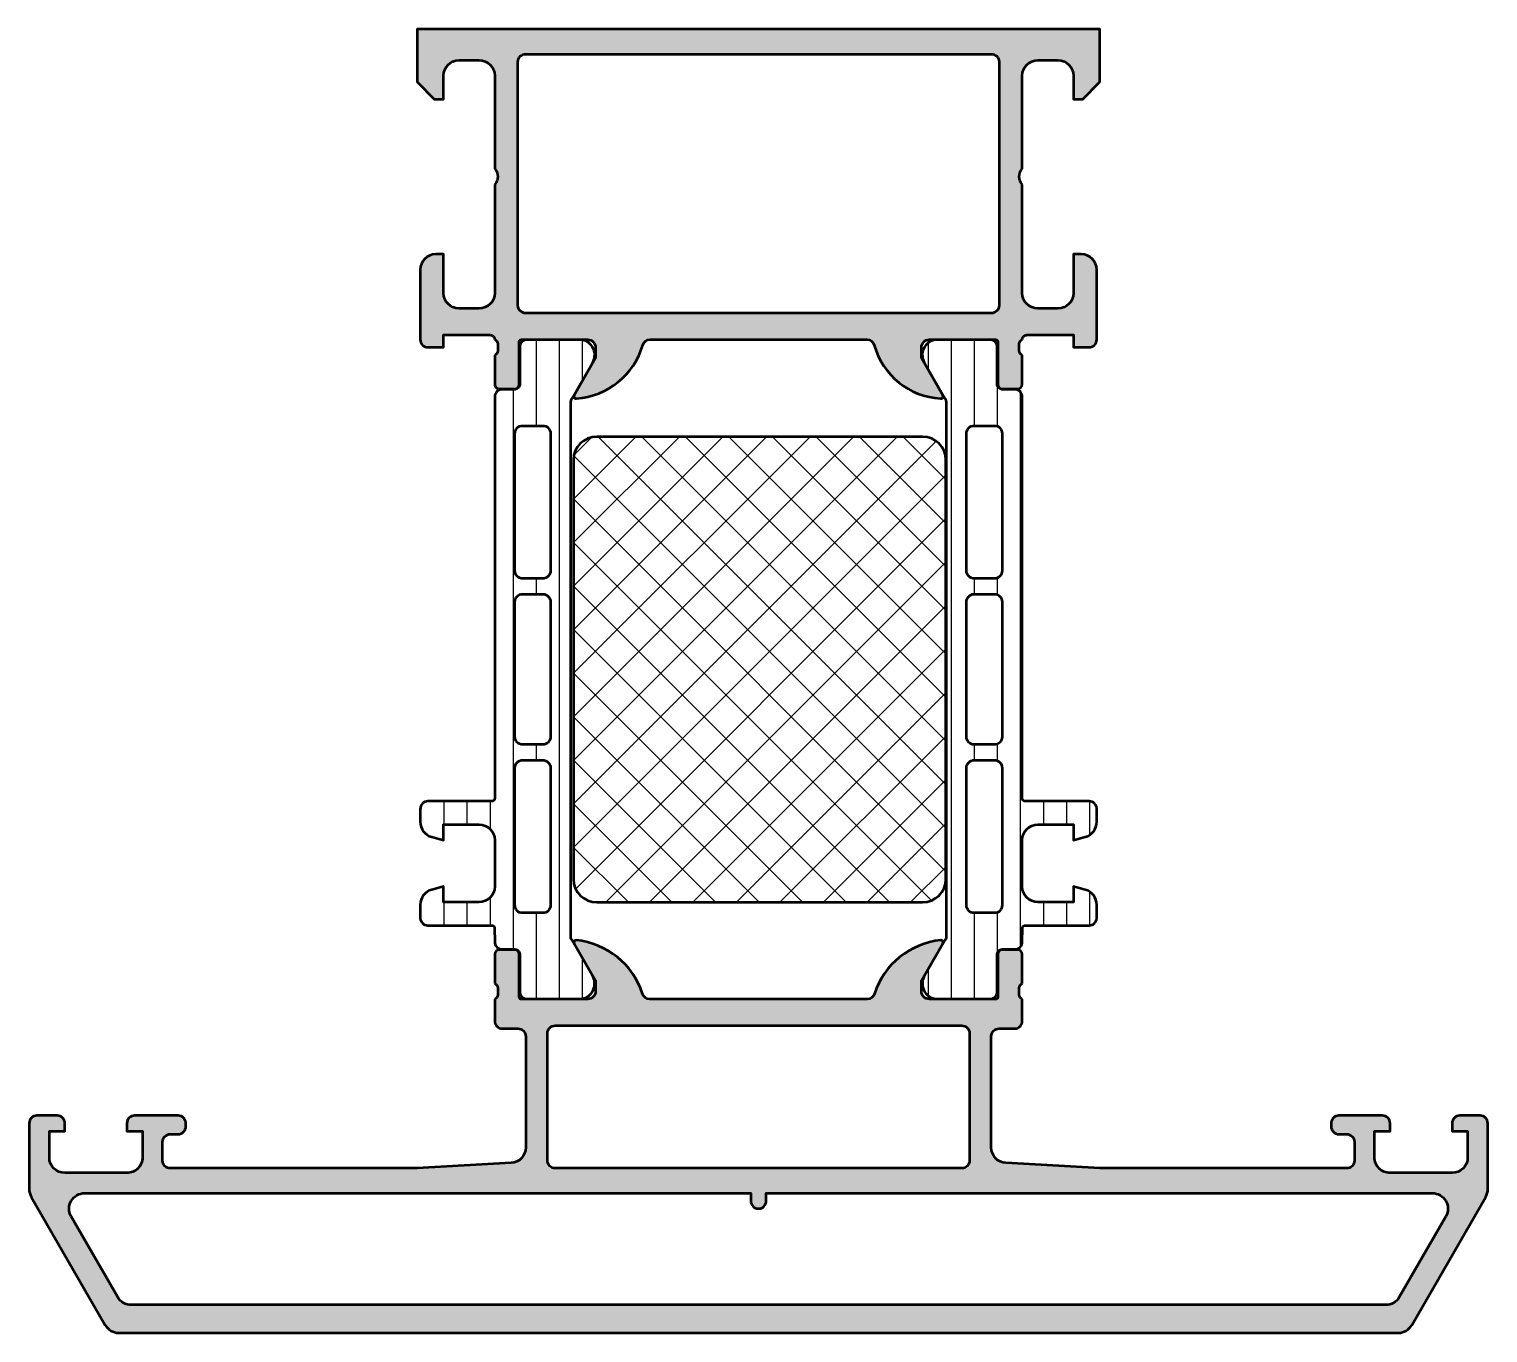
# Model space of a CAD drawing. Extents: x 0 to 94, y 1 to 85.
import ezdxf

# ---------------------------------------------------------------- set-up
doc = ezdxf.new("R2010")
doc.units = 0
for name, color, linetype, lineweight in [('0S-Alu contour', 7, 'Continuous', 50), ('0S-Alu hatch', 252, 'Continuous', 25), ('0S-Plastic contour', 254, 'Continuous', 50), ('0S-Plastic hatch', 253, 'Continuous', 25), ('0S-PT contour', 91, 'Continuous', 50), ('0S-PT hatch', 103, 'Continuous', 25)]:
    doc.layers.add(name, color=color, linetype=linetype, lineweight=lineweight)
pattern_1 = [(90, (0, 0), (-1.4859, 0), [])]

# ---------------------------------------------------------------- blocks, each defined once
blk = doc.blocks.new('347480__4BC6F7AC_D94F_4A69_B6D0_258AC0258E9B_')
at = {"layer": '0S-Alu hatch'}
h = blk.add_hatch(color=256, dxfattribs=at)
edge = h.paths.add_edge_path()
edge.add_arc((0.5000508442931972, 14.49995004878391), 0.5000499537107319, 90.00572341590134, 179.9942765840761)
edge.add_line((8.930773402e-07, 14.49999999999988), (-8.930773435e-07, 10.25881933083676))
edge.add_arc((0.9999991069224872, 10.2588187781987), 0.9999999999999833, 179.9999683412259, 210.0000000000003)
edge.add_line((0.1339737031380657, 9.758818778198702), (4.90220494791937, 1.5))
edge.add_arc((5.768230351703811, 2.000000000000004), 1.000000000000004, 210.0000000000001, 270.0000000000004)
edge.add_line((5.768230351703818, 1), (88.23175712933606, 1))
edge.add_arc((88.23175712933606, 2.000000000000007), 1.000000000000012, 270, 329.9999999999999)
edge.add_line((89.09778253312051, 1.5), (93.86601377790181, 9.758818778198616))
edge.add_arc((92.99998837411736, 10.25881877819862), 1.00000000000001, 330.0000000000001, 360.0000316702843)
edge.add_line((93.99998837411722, 10.25881933094936), (93.99998658796255, 14.49999999999988))
edge.add_arc((93.4999366367467, 14.4999500487839), 0.5000499537107458, 0.0057234159238532, 89.99427658410028)
edge.add_line((93.49998658796257, 14.99999999999977), (92.19993775983757, 14.99999999999977))
edge.add_arc((92.1999877110535, 14.49995004878384), 0.5000499537108027, 90.00572341590625, 179.9942765840761)
edge.add_line((91.69993775983757, 14.49999999999993), (91.69993775983757, 13.99999999999977))
edge.add_line((91.69993775983757, 13.99999999999977), (92.69993775983755, 13.99999999999989))
edge.add_line((92.69993775983755, 13.99999999999989), (92.69999688764518, 12.3000030517577))
edge.add_ellipse((91.69995370914555, 12.30004623025723), major_axis=(-1.000043179431803, 0), ratio=1, start_angle=90.00247383897761, end_angle=179.9975261609891, ccw=False)
edge.add_line((91.69999688764518, 11.30000305175758), (87.69996637006682, 11.30000305175758))
edge.add_ellipse((87.69994963793738, 12.29995580302606), major_axis=(-0.9999527514084658, 0), ratio=1, start_angle=-0.0027072808267121218, end_angle=90.00095872569841, ccw=False)
edge.add_line((86.69999688764518, 12.30000305175771), (86.69999688764518, 13.99999999999977))
edge.add_line((86.69999688764518, 13.99999999999977), (87.69999688764518, 13.99999999999977))
edge.add_line((87.69999688764518, 13.99999999999977), (87.69999688764518, 14.49999999999966))
edge.add_arc((87.19994815187118, 14.49995126422577), 0.5000487381489455, 0.0055841639549441, 89.99441583599162)
edge.add_line((87.19999688764518, 14.99999999999977), (84.39997857709832, 14.99999999999977))
edge.add_arc((84.3999647771136, 14.50001379998447), 0.499986200205745, 89.99841859459237, 180.0015814054484)
edge.add_line((83.89997857709831, 14.49999999999941), (83.89997857709831, 14.30000305175758))
edge.add_arc((84.39996569552208, 14.29999017018136), 0.4999871185897141, 179.9985238419079, 270.0014761579325)
edge.add_line((84.39997857709832, 13.80000305175758), (84.8999785770983, 13.80000305175758))
edge.add_ellipse((84.89997583623061, 13.30000031088989), major_axis=(-0.5000027408752105, 0), ratio=1, start_angle=180.0003140784808, end_angle=269.99968592141886, ccw=False)
edge.add_line((85.39997857709831, 13.30000305175671), (85.39997857709831, 12.09999847412075))
edge.add_ellipse((84.89998221645496, 12.09999483476421), major_axis=(-0.4999963606565962, 0), ratio=1, start_angle=89.9995829574122, end_angle=180.0004170428646, ccw=False)
edge.add_line((84.8999785770983, 11.59999847412086), (68.99998468061303, 11.59999847412086))
edge.add_line((68.99998468061303, 11.59999847412086), (62.94294923444694, 11.94611358642555))
edge.add_ellipse((62.99997725955, 12.94447682080056), major_axis=(-0.9999906716559332, 0), ratio=1, start_angle=-0.0006706298242988851, end_angle=86.7307306479895, ccw=False)
edge.add_line((61.99998658796257, 12.94448852538987), (61.99998658796257, 20.09999799728371))
edge.add_ellipse((62.49998658796256, 20.09999799728371), major_axis=(-0.4999999999999929, 0), ratio=1, start_angle=269.9999999999992, end_angle=360, ccw=False)
edge.add_line((62.49998658796257, 20.59999799728371), (63.49998658796256, 20.59999799728371))
edge.add_arc((63.49998658796256, 21.09999799728371), 0.5, 270, 360)
edge.add_line((63.99998658796256, 21.09999799728371), (64.0000042309374, 22.4999895043763))
edge.add_ellipse((64.07884067748046, 22.76751009636944), major_axis=(-0.2788950563274501, 0), ratio=1, start_angle=-1.1645893740953284, end_angle=73.58012358050729, ccw=False)
edge.add_line((63.80000323093739, 22.7731785043678), (63.80000323093739, 23.22677250436777))
edge.add_ellipse((64.07887132658055, 23.23243316384483), major_axis=(-0.2789255417371434, 0), ratio=1, start_angle=-73.5754054446461, end_angle=1.1628700728862214, ccw=False)
edge.add_line((64.00000423093739, 23.49997650436777), (64.0000042309374, 25.3799875043763))
edge.add_arc((63.70000423093739, 25.3799875043763), 0.3000000000000114, 0, 90)
edge.add_line((63.70000423093739, 25.67998750437631), (62.72002991189461, 25.67998750437631))
edge.add_arc((62.72002991189461, 25.3799875043763), 0.3000000000000114, 90, 180)
edge.add_line((62.4200299118946, 25.3799875043763), (62.4200299118946, 22.6199895043763))
edge.add_ellipse((62.30002991189457, 22.6199895043763), major_axis=(-0.120000000000033, 0), ratio=1, start_angle=90, end_angle=180, ccw=False)
edge.add_line((62.30002991189457, 22.49998950437627), (58.00000423093741, 22.49998950437626))
edge.add_ellipse((58.0000042309374, 22.99998950437626), major_axis=(-0.4999999999999965, 0), ratio=1, start_angle=0, end_angle=90.0000000000008, ccw=False)
edge.add_line((57.50000423093741, 22.99998950437627), (57.50000423093742, 23.69998950437631))
edge.add_line((57.50000423093742, 23.69998950437631), (58.88149968855976, 26.09280982740382))
edge.add_arc((58.7618844462891, 26.16186971972798), 0.1381197846483011, 329.9999999999938, 455.6225775507892)
edge.add_arc((59.23822747211122, 21.32338064252846), 5.000000000000015, 95.6225775507937, 162.2515836439301)
edge.add_ellipse((54.00000423093744, 22.99998950437622), major_axis=(-0.4999999999999491, 0), ratio=1, start_angle=89.9999999999992, end_angle=162.2515836439318, ccw=False)
edge.add_line((54.00000423093743, 22.49998950437627), (40.00003665586429, 22.49998950437648))
edge.add_ellipse((40.00003665586433, 22.99998950437663), major_axis=(-0.5000000000001457, 0), ratio=1, start_angle=17.748416356067025, end_angle=89.99999999999432, ccw=False)
edge.add_arc((34.76181341469049, 21.32338064252876), 4.999999999999914, 17.74841635607089, 84.37742244920724)
edge.add_arc((35.23815644051251, 26.16186971972819), 0.1381197846482982, 84.37742244920769, 209.9999999999944)
edge.add_line((35.11854119824184, 26.09280982740405), (36.5000366558642, 23.69998950437651))
edge.add_line((36.5000366558642, 23.69998950437651), (36.5000366558642, 22.99998950437648))
edge.add_ellipse((36.0000366558642, 22.99998950437648), major_axis=(-0.5, 0), ratio=1, start_angle=90.0000000000008, end_angle=180, ccw=False)
edge.add_line((36.00003665586421, 22.49998950437648), (31.700010974907, 22.49998950437648))
edge.add_ellipse((31.70001097490699, 22.61998950437648), major_axis=(-0.1199999999999974, 0), ratio=1, start_angle=0, end_angle=90.00000000000341, ccw=False)
edge.add_line((31.58001097490699, 22.61998950437648), (31.58001097490699, 25.37998750437647))
edge.add_arc((31.28001097490698, 25.37998750437647), 0.3000000000000114, 0, 90)
edge.add_line((31.28001097490698, 25.67998750437649), (30.3000366558642, 25.67998750437649))
edge.add_arc((30.3000366558642, 25.37998750437649), 0.2999999999999971, 90, 180)
edge.add_line((30.00003665586421, 25.37998750437649), (30.00003665586421, 23.49997650436797))
edge.add_ellipse((29.92116956022104, 23.23243316384503), major_axis=(-0.2789255417371511, 0), ratio=1, start_angle=178.8371299271139, end_angle=253.57540544464518, ccw=False)
edge.add_line((30.20003765586421, 23.22677250436797), (30.2000376558642, 22.77317850436796))
edge.add_ellipse((29.92120020932117, 22.76751009636959), major_axis=(-0.2788950563274165, 0), ratio=1, start_angle=106.4198764194916, end_angle=181.1645893740976, ccw=False)
edge.add_line((30.00003665586421, 22.49998950437649), (30.00000089307731, 21.09999799728371))
edge.add_arc((30.50000089307732, 21.09999799728371), 0.5, 180, 270)
edge.add_line((30.50000089307732, 20.59999799728371), (31.50000089307731, 20.59999799728371))
edge.add_ellipse((31.50000089307731, 20.09999799728371), major_axis=(-0.5000000000000036, 0), ratio=1, start_angle=180, end_angle=269.9999999999996, ccw=False)
edge.add_line((32.00000089307732, 20.09999799728371), (32.00000089307732, 12.9444885253904))
edge.add_ellipse((31.00001022148989, 12.94447682080055), major_axis=(-0.9999906716559251, 0), ratio=1, start_angle=93.26926935201021, end_angle=180.0006706298244, ccw=False)
edge.add_line((31.05703824659294, 11.94611358642555), (25.00000280042686, 11.59999847412086))
edge.add_line((25.00000280042686, 11.59999847412086), (9.10000890394157, 11.59999847412086))
edge.add_ellipse((9.100005264584905, 12.0999948347642), major_axis=(-0.4999963606565802, 0), ratio=1, start_angle=-0.000417042864683026, end_angle=90.00041704258962, ccw=False)
edge.add_line((8.60000890394157, 12.09999847412327), (8.60000890394157, 13.30000305175747))
edge.add_ellipse((9.100011644809268, 13.30000031088989), major_axis=(-0.5000027408752105, 0), ratio=1, start_angle=270.0003140785809, end_angle=359.99968592151924, ccw=False)
edge.add_line((9.10000890394157, 13.80000305175758), (9.60000890394157, 13.80000305175758))
edge.add_arc((9.600021785517795, 14.29999017018136), 0.4999871185897141, 269.9985238420675, 360.0014761578453)
edge.add_line((10.10000890394157, 14.30000305175682), (10.10000890394157, 14.49999999999977))
edge.add_arc((9.600022703926255, 14.50001379998446), 0.4999862002057592, 359.9984185945515, 450.001581405406)
edge.add_line((9.60000890394157, 14.99999999999977), (6.799990593394694, 14.99999999999977))
edge.add_arc((6.800039329168681, 14.49995126422578), 0.5000487381489312, 90.00558416400675, 179.994415836045)
edge.add_line((6.299990593394694, 14.49999999999932), (6.299990593394694, 13.99999999999977))
edge.add_line((6.299990593394694, 13.99999999999977), (7.299990593394694, 13.99999999999977))
edge.add_line((7.299990593394694, 13.99999999999977), (7.299990593394694, 12.30000305175758))
edge.add_ellipse((6.300037843102484, 12.29995580302608), major_axis=(-0.999952751408484, 0), ratio=1, start_angle=89.9990412743008, end_angle=180.0027072808267, ccw=False)
edge.add_line((6.300021110973018, 11.30000305175758), (2.299990593394694, 11.30000305175758))
edge.add_ellipse((2.300033771894345, 12.30004623025723), major_axis=(-1.000043179431801, 0), ratio=1, start_angle=0.00247383901108833, end_angle=89.9975261610225, ccw=False)
edge.add_line((1.299990593394694, 12.300003051757), (1.300049721202311, 13.99999999999989))
edge.add_line((1.300049721202311, 13.99999999999989), (2.300049721202311, 13.99999999999977))
edge.add_line((2.300049721202311, 13.99999999999977), (2.300049721202311, 14.49999999999977))
edge.add_arc((1.799999769986369, 14.49995004878383), 0.500049953710817, 0.0057234159238532, 89.99427658409537)
edge.add_line((1.800049721202283, 14.99999999999977), (0.5000008930773119, 14.99999999999977))
edge = h.paths.add_edge_path()
edge.add_ellipse((6.576520728569255, 3.800000000000017), major_axis=(-1.000000000000005, 0), ratio=1, start_angle=30.000000000000284, end_angle=90.00000000000028, ccw=False)
edge.add_line((5.710495324784814, 3.300000000000011), (2.708273927200151, 8.49999999618717))
edge.add_ellipse((3.574299330984597, 8.999999996187167), major_axis=(-1.000000000000004, 0), ratio=1, start_angle=-90.00000000000023, end_angle=29.999999999999716, ccw=False)
edge.add_line((3.574299330984601, 9.99999999618717), (46.49999374051996, 9.99999999618717))
edge.add_line((46.49999374051996, 9.99999999618717), (46.49999374052, 9.49999999618717))
edge.add_arc((46.99999374051997, 9.49999999618717), 0.4999999999999716, 180, 360)
edge.add_line((47.49999374051994, 9.49999999618717), (47.49999374051994, 9.99999999618717))
edge.add_line((47.49999374051994, 9.99999999618717), (90.4256881500553, 9.999999996187173))
edge.add_ellipse((90.4256881500553, 8.999999996187167), major_axis=(-1.000000000000005, 0), ratio=1, start_angle=150.0000000000004, end_angle=270, ccw=False)
edge.add_line((91.29171355383971, 8.49999999618717), (88.28949215625482, 3.299999999999666))
edge.add_ellipse((87.4234667524704, 3.799999999999646), major_axis=(-0.999999999999976, 0), ratio=1, start_angle=90, end_angle=150.0000000000006, ccw=False)
edge.add_line((87.4234667524704, 2.79999999999967), (6.576520728569263, 2.800000000000011))
edge = h.paths.add_edge_path()
edge.add_line((33.39999478956169, 12.09999847412086), (33.39999478956169, 20.29999481491247))
edge.add_ellipse((33.89999191692989, 20.29999768754652), major_axis=(-0.4999971273764557, 0), ratio=1, start_angle=-90.00032918124731, end_angle=0.0003291815056059022, ccw=False)
edge.add_line((33.89999478956169, 20.79999481491473), (60.09999269147819, 20.79999481491473))
edge.add_ellipse((60.09999556410999, 20.29999768754652), major_axis=(-0.4999971273764557, 0), ratio=1, start_angle=179.9996708184945, end_angle=270.00032918124725, ccw=False)
edge.add_line((60.59999269147819, 20.29999481491473), (60.59999269147822, 12.09999847412089))
edge.add_ellipse((60.09999269147822, 12.09999847412089), major_axis=(-0.5, 0), ratio=1, start_angle=90, end_angle=180, ccw=False)
edge.add_line((60.09999269147822, 11.59999847412089), (33.89999478956169, 11.59999847412086))
edge.add_ellipse((33.89999478956169, 12.09999847412086), major_axis=(-0.5, 0), ratio=1, start_angle=0, end_angle=90, ccw=False)
at = {"layer": '0S-Alu contour', "color": 7}
for points in [[(31.28001097490698, 25.67998750437649), (30.3000366558642, 25.67998750437649)], [(35.11854119824184, 26.09280982740405), (36.5000366558642, 23.69998950437651), (36.5000366558642, 22.99998950437648)], [(57.50000423093741, 22.99998950437627), (57.50000423093742, 23.69998950437631), (58.88149968855976, 26.09280982740382)], [(63.70000423093739, 25.67998750437631), (62.72002991189461, 25.67998750437631)], [(30.00003665586421, 25.37998750437649), (30.00003665586421, 23.49997650436797)], [(31.58001097490699, 22.61998950437648), (31.58001097490699, 25.37998750437647)], [(62.4200299118946, 25.3799875043763), (62.4200299118946, 22.6199895043763)], [(64.00000423093739, 23.49997650436777), (64.0000042309374, 25.3799875043763)], [(30.20003765586421, 23.22677250436797), (30.2000376558642, 22.77317850436796)], [(63.80000323093739, 22.7731785043678), (63.80000323093739, 23.22677250436777)], [(30.00003665586421, 22.49998950437649), (30.00000089307731, 21.09999799728371)], [(36.00003665586421, 22.49998950437648), (31.700010974907, 22.49998950437648)], [(54.00000423093743, 22.49998950437627), (40.00003665586429, 22.49998950437648)], [(62.30002991189457, 22.49998950437627), (58.00000423093741, 22.49998950437626)], [(63.99998658796256, 21.09999799728371), (64.0000042309374, 22.4999895043763)], [(33.89999478956169, 20.79999481491473), (60.09999269147819, 20.79999481491473)], [(30.50000089307732, 20.59999799728371), (31.50000089307731, 20.59999799728371)], [(32.00000089307732, 20.09999799728371), (32.00000089307732, 12.9444885253904)], [(33.39999478956169, 12.09999847412086), (33.39999478956169, 20.29999481491247)], [(60.59999269147819, 20.29999481491473), (60.59999269147822, 12.09999847412089)], [(61.99998658796257, 12.94448852538987), (61.99998658796257, 20.09999799728371)], [(62.49998658796257, 20.59999799728371), (63.49998658796256, 20.59999799728371)], [(8.930773402e-07, 14.49999999999988), (-8.930773435e-07, 10.25881933083676)], [(1.800049721202283, 14.99999999999977), (0.5000008930773118, 14.99999999999977)], [(1.299990593394694, 12.300003051757), (1.300049721202311, 13.99999999999989), (2.300049721202311, 13.99999999999977), (2.300049721202311, 14.49999999999977)], [(6.299990593394694, 14.49999999999932), (6.299990593394694, 13.99999999999977), (7.299990593394694, 13.99999999999977), (7.299990593394694, 12.30000305175758)], [(9.60000890394157, 14.99999999999977), (6.799990593394694, 14.99999999999977)], [(10.10000890394157, 14.30000305175682), (10.10000890394157, 14.49999999999977)], [(83.89997857709831, 14.49999999999941), (83.89997857709831, 14.30000305175758)], [(87.19999688764518, 14.99999999999977), (84.39997857709832, 14.99999999999977)], [(86.69999688764518, 12.30000305175771), (86.69999688764518, 13.99999999999977), (87.69999688764518, 13.99999999999977), (87.69999688764518, 14.49999999999966)], [(91.69993775983757, 14.49999999999993), (91.69993775983757, 13.99999999999977), (92.69993775983755, 13.99999999999989), (92.69999688764518, 12.3000030517577)], [(93.49998658796257, 14.99999999999977), (92.19993775983757, 14.99999999999977)], [(93.99998837411722, 10.25881933094936), (93.99998658796255, 14.49999999999988)], [(8.60000890394157, 12.09999847412327), (8.60000890394157, 13.30000305175747)], [(9.10000890394157, 13.80000305175758), (9.60000890394157, 13.80000305175758)], [(84.39997857709832, 13.80000305175758), (84.8999785770983, 13.80000305175758)], [(85.39997857709831, 13.30000305175671), (85.39997857709831, 12.09999847412075)], [(6.300021110973018, 11.30000305175758), (2.299990593394694, 11.30000305175758)], [(31.05703824659294, 11.94611358642555), (25.00000280042686, 11.59999847412086), (9.10000890394157, 11.59999847412086)], [(60.09999269147822, 11.59999847412089), (33.89999478956169, 11.59999847412086)], [(84.8999785770983, 11.59999847412086), (68.99998468061303, 11.59999847412086), (62.94294923444694, 11.94611358642555)], [(91.69999688764518, 11.30000305175758), (87.69996637006682, 11.30000305175758)], [(0.1339737031380657, 9.758818778198702), (4.90220494791937, 1.5)], [(3.574299330984601, 9.99999999618717), (46.49999374051996, 9.99999999618717), (46.49999374052, 9.49999999618717)], [(47.49999374051994, 9.49999999618717), (47.49999374051994, 9.99999999618717), (90.4256881500553, 9.999999996187173)], [(89.09778253312051, 1.5), (93.86601377790181, 9.758818778198616)], [(5.710495324784814, 3.300000000000011), (2.708273927200151, 8.49999999618717)], [(91.29171355383971, 8.49999999618717), (88.28949215625482, 3.299999999999666)], [(87.4234667524704, 2.79999999999967), (6.576520728569262, 2.800000000000011)], [(5.768230351703818, 1), (88.23175712933606, 1)]]:
    blk.add_lwpolyline(points, dxfattribs=at)
for centre, radius, start, end in [((30.3000366558642, 25.37998750437649), 0.2999999999999971, 90, 180), ((31.28001097490698, 25.37998750437647), 0.3000000000000114, 0, 90), ((35.23815644051251, 26.16186971972819), 0.1381197846482982, 84.37742244920769, 209.9999999999944), ((34.76181341469049, 21.32338064252876), 4.999999999999914, 17.74841635607089, 84.37742244920724), ((59.23822747211122, 21.32338064252846), 5.000000000000015, 95.6225775507937, 162.2515836439301), ((58.7618844462891, 26.16186971972798), 0.1381197846483011, 329.9999999999938, 95.62257755078927), ((62.72002991189461, 25.3799875043763), 0.3000000000000114, 90, 180), ((63.70000423093739, 25.3799875043763), 0.3000000000000114, 0, 90), ((30.50000089307732, 21.09999799728371), 0.5, 180, 270), ((63.49998658796256, 21.09999799728371), 0.5, 270, 0), ((0.5000508442931972, 14.49995004878391), 0.5000499537107319, 90.00572341590134, 179.9942765840761), ((1.799999769986369, 14.49995004878383), 0.500049953710817, 0.0057234159238532, 89.99427658409537), ((6.800039329168681, 14.49995126422578), 0.5000487381489312, 90.00558416400675, 179.994415836045), ((9.600022703926255, 14.50001379998446), 0.4999862002057592, 359.9984185945515, 90.00158140540601), ((9.600021785517795, 14.29999017018136), 0.4999871185897141, 269.9985238420675, 0.0014761578452432), ((84.3999647771136, 14.50001379998447), 0.499986200205745, 89.99841859459237, 180.0015814054484), ((84.39996569552208, 14.29999017018136), 0.4999871185897141, 179.9985238419079, 270.0014761579325), ((87.19994815187118, 14.49995126422577), 0.5000487381489455, 0.0055841639549441, 89.99441583599162), ((92.1999877110535, 14.49995004878384), 0.5000499537108027, 90.00572341590625, 179.9942765840761), ((93.4999366367467, 14.4999500487839), 0.5000499537107458, 0.0057234159238532, 89.99427658410028), ((0.9999991069224872, 10.2588187781987), 0.9999999999999833, 179.9999683412259, 210.0000000000003), ((46.99999374051997, 9.49999999618717), 0.4999999999999716, 180, 0), ((92.99998837411736, 10.25881877819862), 1.00000000000001, 330.0000000000001, 3.16702843074e-05), ((5.768230351703811, 2.000000000000004), 1.000000000000004, 210.0000000000001, 270.0000000000004), ((88.23175712933606, 2.000000000000007), 1.000000000000012, 270, 329.9999999999999)]:
    blk.add_arc(centre, radius, start, end, dxfattribs=at)
at = {"layer": '0S-Alu contour', "color": 7, "extrusion": (0, 0, -1)}
for centre, radius, start, end in [((-29.92116956022104, 23.23243316384503), 0.2789255417371511, 106.4245945553548, 181.1628700728862), ((-29.92120020932117, 22.76751009636959), 0.2788950563274165, 178.8354106259024, 253.5801235805084), ((-31.70001097490699, 22.61998950437648), 0.1199999999999974, 269.9999999999966, 0), ((-36.0000366558642, 22.99998950437648), 0.5, 180, 269.9999999999992), ((-40.00003665586433, 22.99998950437663), 0.5000000000001457, 270.0000000000057, 342.251583643933), ((-54.00000423093744, 22.99998950437622), 0.4999999999999491, 197.7484163560683, 270.0000000000008), ((-58.0000042309374, 22.99998950437626), 0.4999999999999965, 269.9999999999992, 0), ((-62.30002991189457, 22.6199895043763), 0.120000000000033, 180, 270), ((-64.07884067748046, 22.76751009636944), 0.2788950563274501, 286.4198764194927, 1.164589374095359), ((-64.07887132658055, 23.23243316384483), 0.2789255417371434, 358.8371299271138, 73.57540544464614), ((-33.89999191692989, 20.29999768754652), 0.4999971273764557, 359.9996708184944, 90.0003291812473), ((-60.09999556410999, 20.29999768754652), 0.4999971273764557, 89.99967081875272, 180.0003291815056), ((-31.50000089307731, 20.09999799728371), 0.5000000000000036, 90.0000000000004, 180), ((-62.49998658796256, 20.09999799728371), 0.4999999999999929, 0, 90.00000000000081), ((-9.100011644809268, 13.30000031088989), 0.5000027408752105, 0.0003140784807261, 89.99968592141909), ((-84.89997583623061, 13.30000031088989), 0.5000027408752105, 90.00031407858111, 179.9996859215192), ((-2.300033771894345, 12.30004623025723), 1.000043179431801, 270.0024738389775, 359.9975261609889), ((-6.300037843102484, 12.29995580302608), 0.999952751408484, 179.9972927191733, 270.0009587256992), ((-31.00001022148989, 12.94447682080055), 0.9999906716559253, 179.9993293701756, 266.7307306479898), ((-62.99997725955, 12.94447682080056), 0.9999906716559335, 273.2692693520105, 0.000670629824406), ((-87.69994963793738, 12.29995580302606), 0.9999527514084658, 269.9990412743016, 0.0027072808266599), ((-91.69995370914555, 12.30004623025723), 1.000043179431803, 180.002473839011, 269.9975261610224), ((-9.100005264584905, 12.0999948347642), 0.4999963606565802, 269.9995829574104, 0.0004170428646345), ((-33.89999478956169, 12.09999847412086), 0.5, 270, 0), ((-60.09999269147822, 12.09999847412089), 0.5, 180, 270), ((-84.89998221645496, 12.09999483476421), 0.4999963606565962, 179.9995829571354, 270.0004170425878), ((-3.574299330984597, 8.999999996187167), 1.000000000000004, 330.0000000000004, 90.00000000000018), ((-90.4256881500553, 8.999999996187167), 1.000000000000005, 90, 209.9999999999996), ((-6.576520728569255, 3.800000000000017), 1.000000000000005, 269.9999999999997, 329.9999999999998), ((-87.4234667524704, 3.799999999999646), 0.999999999999976, 209.9999999999995, 270)]:
    blk.add_arc(centre, radius, start, end, dxfattribs=at)
blk = doc.blocks.new('345120__25EF909A_1EC1_4042_A04C_F7C09D0B3A66_')
at = {"layer": '0S-Alu hatch'}
h = blk.add_hatch(color=256, dxfattribs=at)
edge = h.paths.add_edge_path()
edge.add_ellipse((28.99994519131175, 82.00038769658362), major_axis=(-1.00005480980111, 0), ratio=1, start_angle=180.002703004082, end_angle=269.9968598655913, ccw=False)
edge.add_line((30, 82.00043487548828), (30, 76))
edge.add_ellipse((29.47516065968164, 75.5), major_axis=(-0.7248836686985065, 0), ratio=1, start_angle=136.3884232636864, end_angle=223.6115767363136, ccw=False)
edge.add_line((30, 75), (30, 68))
edge.add_ellipse((28.99994120227102, 68.00005879772898), major_axis=(-1.000058799457467, 0), ratio=1, start_angle=90.003368663642, end_angle=179.996631336242, ccw=False)
edge.add_line((29, 67), (27.699951171875, 67))
edge.add_ellipse((27.70003864244391, 68.00008747056891), major_axis=(-1.000087474394129, 0), ratio=1, start_angle=0.005011256110094564, end_angle=89.99498874392009, ccw=False)
edge.add_line((26.699951171875, 67.99999999999949), (26.699951171875, 70.5))
edge.add_line((26.699951171875, 70.5), (26.199951171875, 70.5))
edge.add_arc((26.20003864244394, 69.49991252943106), 1.000087474394158, 90.00501125608184, 179.9949887438899)
edge.add_line((25.199951171875, 69.50000000000048), (25.20001220703125, 65))
edge.add_arc((25.69998146641059, 64.99997688836301), 0.4999692599135194, 179.9973514386468, 270.0035228322341)
edge.add_line((25.70001220703125, 64.50000762939453), (26.70001220703125, 64.5))
edge.add_line((26.70001220703125, 64.5), (26.70001220703125, 65.29999542236328))
edge.add_line((26.70001220703125, 65.29999542236328), (29.69992065429687, 65.29999542236328))
edge.add_ellipse((29.70053773361597, 65.00062467693962), major_axis=(-0.2993713814017683, 0), ratio=1, start_angle=179.8789847210085, end_angle=270.11810102048025, ccw=False)
edge.add_ellipse((29.92107200072256, 64.73247177861234), major_axis=(-0.2788950563274571, 0), ratio=1, start_angle=178.8354106259059, end_angle=253.5801235805024, ccw=False)
edge.add_line((30.19990944726563, 64.72680337061396), (30.19990944726563, 64.27320937061398))
edge.add_ellipse((29.92104135162249, 64.26754871113691), major_axis=(-0.2789255417371224, 0), ratio=1, start_angle=106.42459455534981, end_angle=181.1628700728891, ccw=False)
edge.add_line((29.99990844726563, 64.00000537061399), (29.99990844726563, 62.11999437060547))
edge.add_arc((30.29990844726563, 62.11999437060547), 0.3000000000000007, 180, 270.0000000000007)
edge.add_line((30.29990844726563, 61.81999437060547), (31.27988276630841, 61.81999437060547))
edge.add_arc((31.27988276630841, 62.11999437060547), 0.3000000000000043, 270, 360)
edge.add_line((31.57988276630842, 62.11999437060547), (31.57988276630841, 64.87999237060546))
edge.add_ellipse((31.69988276630842, 64.87999237060546), major_axis=(-0.1200000000000045, 0), ratio=1, start_angle=270.0000000000017, end_angle=360, ccw=False)
edge.add_line((31.69988276630841, 64.99999237060547), (35.99987792968751, 65.0001220703125))
edge.add_ellipse((35.99989081194119, 64.50013495270454), major_axis=(-0.4999871177739147, 0), ratio=1, start_angle=179.9993980350858, end_angle=270.00147623556813, ccw=False)
edge.add_line((36.49987792968751, 64.50012969970501), (36.4998779296875, 63.80012512207031))
edge.add_line((36.4998779296875, 63.80012512207031), (35.11163330078125, 61.3956069946289))
edge.add_arc((35.2354760166632, 61.33769717461277), 0.1367134431258271, 154.9388426484942, 284.9266257937842)
edge.add_arc((34.92090979592016, 66.01638100774355), 4.823483216037484, 274.1585276595125, 343.4516360774273)
edge.add_ellipse((40.02389249098139, 64.50012207031237), major_axis=(-0.5000000000001452, 0), ratio=1, start_angle=270.00000000000244, end_angle=343.45163607742745, ccw=False)
edge.add_line((40.02389249098137, 65.00012207031251), (53.97897234221997, 65.0001220703125))
edge.add_ellipse((53.97897234221997, 64.50012207031234), major_axis=(-0.5000000000001421, 0), ratio=1, start_angle=195.5022685849586, end_angle=270, ccw=False)
edge.add_arc((58.97791587154023, 65.88666495980151), 4.687671692939359, 195.5022685849561, 266.9583986954666)
edge.add_arc((58.76730593307565, 61.33526302328413), 0.1351541355356594, 253.6162966762189, 386.5182348815064)
edge.add_line((58.88824081420898, 61.39560699462891), (57.49999618530273, 63.8001251220703))
edge.add_line((57.49999618530273, 63.8001251220703), (57.49999618530273, 64.50012969970703))
edge.add_ellipse((57.99998330304908, 64.50013495270451), major_axis=(-0.4999871177739381, 0), ratio=1, start_angle=-90.00147623556319, end_angle=0.0006019649143240713, ccw=False)
edge.add_line((57.99999618530272, 65.0001220703125), (62.30002203960009, 65.00012952636686))
edge.add_ellipse((62.30002203960012, 64.88012969970704), major_axis=(-0.1199998266598214, 0), ratio=1, start_angle=180, end_angle=270.0000000000102, ccw=False)
edge.add_line((62.42002186625994, 64.88012969970703), (62.42002186625994, 62.12013169970703))
edge.add_arc((62.72002186625995, 62.12013169970703), 0.3000000000000043, 180, 269.9999999999986)
edge.add_line((62.72002186625994, 61.82013169970701), (63.69999618530272, 61.82013169970701))
edge.add_arc((63.69999618530271, 62.12013169970703), 0.3000000000000043, 270.0000000000013, 360)
edge.add_line((63.99999618530271, 62.12013169970703), (63.99999618530272, 64.00014269971554))
edge.add_ellipse((64.07886328094585, 64.26768604023846), major_axis=(-0.2789255417371206, 0), ratio=1, start_angle=-1.1628700728924741, end_angle=73.57540544465093, ccw=False)
edge.add_line((63.79999518530271, 64.27334669971555), (63.79999518530273, 64.72694069971554))
edge.add_ellipse((64.07883263184577, 64.73260910771393), major_axis=(-0.2788950563274239, 0), ratio=1, start_angle=-73.5801235804949, end_angle=1.1645893740997053, ccw=False)
edge.add_ellipse((64.2993047682663, 65.00068701524945), major_axis=(-0.2993091018266956, 0), ratio=1, start_angle=-90.12344696696692, end_angle=0.1066851849668069, ccw=False)
edge.add_line((64.2999496459961, 65.29999542236328), (67.29985809326172, 65.29999542236328))
edge.add_line((67.29985809326172, 65.29999542236328), (67.29985809326172, 64.5))
edge.add_line((67.29985809326172, 64.5), (68.29985809326172, 64.50000762939453))
edge.add_arc((68.29988883388238, 64.99997688836302), 0.4999692599135316, 269.9964771677667, 360.0026485613531)
edge.add_line((68.79985809326173, 65.00000000000004), (68.79991912841797, 69.5))
edge.add_arc((67.79983165784903, 69.49991252943106), 1.000087474394158, 0.0050112561101264, 89.99498874391819)
edge.add_line((67.79991912841797, 70.5), (67.29991912841795, 70.5))
edge.add_line((67.29991912841795, 70.5), (67.29991912841795, 68))
edge.add_ellipse((66.29983165784901, 68.00008747056896), major_axis=(-1.000087474394172, 0), ratio=1, start_angle=90.00501125608258, end_angle=179.99498874389, ccw=False)
edge.add_line((66.29991912841797, 67), (64.99987030029297, 67))
edge.add_ellipse((64.99992287798284, 68.00004876279931), major_axis=(-1.000048764181448, 0), ratio=1, start_angle=0.0027937662852082212, end_angle=89.99698766716642, ccw=False)
edge.add_line((63.99987411499024, 68.00000000000136), (63.99987411499023, 75))
edge.add_ellipse((64.52471345530859, 75.5), major_axis=(-0.7248836686985038, 0), ratio=1, start_angle=-43.61157673631328, end_angle=43.61157673631379, ccw=False)
edge.add_line((63.99987411499023, 76), (63.99987411499023, 82.00043487548828))
edge.add_ellipse((64.99991888881756, 82.00039773154604), major_axis=(-1.000044774517131, 0), ratio=1, start_angle=270.00278379275005, end_angle=359.9978719041484, ccw=False)
edge.add_line((64.99987030029297, 83.00044250488283), (66.29991912841797, 83.00044250488283))
edge.add_ellipse((66.29983272914241, 82.00035610491898), major_axis=(-1.000086403695928, 0), ratio=1, start_angle=180.0053870199847, end_angle=269.99505011383974, ccw=False)
edge.add_line((67.29991912841795, 82.00045013427822), (67.29991912841795, 80.49999237060545))
edge.add_line((67.29991912841795, 80.49999237060545), (67.89989471435545, 80.49999237060545))
edge.add_line((67.89989471435545, 80.49999237060545), (68.99987030029297, 81.59996795654297))
edge.add_line((68.99987030029297, 81.59996795654297), (68.99987030029298, 85))
edge.add_line((68.99987030029298, 85), (25, 85))
edge.add_line((25, 85), (25, 81.59996795654297))
edge.add_line((25, 81.59996795654297), (26.0999755859375, 80.49999237060545))
edge.add_line((26.0999755859375, 80.49999237060545), (26.699951171875, 80.49999237060545))
edge.add_line((26.699951171875, 80.49999237060545), (26.699951171875, 82.00045013427734))
edge.add_ellipse((27.70003757115056, 82.00035610491898), major_axis=(-1.000086403695934, 0), ratio=1, start_angle=270.00494988616003, end_angle=359.99461298015063, ccw=False)
edge.add_line((27.699951171875, 83.00044250488283), (29, 83.00044250488283))
edge = h.paths.add_edge_path()
edge.add_line((31.50001525878906, 67.19999694824219), (31.50001525878906, 82.89999389648356))
edge.add_ellipse((32.00001799965668, 82.89999115561675), major_axis=(-0.500002740875127, 0), ratio=1, start_angle=270.00031407857136, end_angle=359.99968592151924, ccw=False)
edge.add_line((32.00001525878906, 83.39999389648438), (61.99985885620117, 83.39999389648438))
edge.add_ellipse((61.99985611533357, 82.89999115561675), major_axis=(-0.5000027408751199, 0), ratio=1, start_angle=180.0003140784808, end_angle=269.99968592142943, ccw=False)
edge.add_line((62.49985885620117, 82.89999389648438), (62.49985885620117, 67.19999694824298))
edge.add_ellipse((61.99985611533357, 67.1999996891098), major_axis=(-0.5000027408751199, 0), ratio=1, start_angle=90.00031407857063, end_angle=179.9996859215194, ccw=False)
edge.add_line((61.99985885620117, 66.69999694824219), (32.00001525878906, 66.69999694824219))
edge.add_ellipse((32.00001799965669, 67.1999996891098), major_axis=(-0.5000027408751332, 0), ratio=1, start_angle=0.00031407848081244083, end_angle=89.9996859214279, ccw=False)
at = {"layer": '0S-Alu contour', "color": 7}
for points in [[(67.29991912841795, 82.00045013427822), (67.29991912841795, 80.49999237060545), (67.89989471435545, 80.49999237060545), (68.99987030029297, 81.59996795654297), (68.99987030029298, 85), (25, 85), (25, 81.59996795654297), (26.0999755859375, 80.49999237060545), (26.699951171875, 80.49999237060545), (26.699951171875, 82.00045013427734)], [(27.699951171875, 83.00044250488283), (29, 83.00044250488283)], [(31.50001525878906, 67.19999694824219), (31.50001525878906, 82.89999389648356)], [(32.00001525878906, 83.39999389648438), (61.99985885620117, 83.39999389648438)], [(62.49985885620117, 82.89999389648438), (62.49985885620117, 67.19999694824298)], [(64.99987030029297, 83.00044250488283), (66.29991912841797, 83.00044250488283)], [(30, 82.00043487548828), (30, 76)], [(63.99987411499023, 76), (63.99987411499023, 82.00043487548828)], [(30, 75), (30, 68)], [(63.99987411499024, 68.00000000000136), (63.99987411499023, 75)], [(26.699951171875, 67.99999999999949), (26.699951171875, 70.5), (26.199951171875, 70.5)], [(67.79991912841797, 70.5), (67.29991912841795, 70.5), (67.29991912841795, 68)], [(25.199951171875, 69.50000000000048), (25.20001220703125, 65)], [(68.79985809326173, 65.00000000000004), (68.79991912841797, 69.5)], [(29, 67), (27.699951171875, 67)], [(66.29991912841797, 67), (64.99987030029297, 67)], [(61.99985885620117, 66.69999694824219), (32.00001525878906, 66.69999694824219)], [(25.70001220703125, 64.50000762939453), (26.70001220703125, 64.5), (26.70001220703125, 65.29999542236328), (29.69992065429687, 65.29999542236328)], [(31.57988276630842, 62.11999437060547), (31.57988276630841, 64.87999237060546)], [(31.69988276630841, 64.99999237060547), (35.99987792968751, 65.0001220703125)], [(40.02389249098137, 65.00012207031251), (53.97897234221997, 65.0001220703125)], [(57.99999618530272, 65.0001220703125), (62.30002203960009, 65.00012952636686)], [(62.42002186625994, 64.88012969970703), (62.42002186625994, 62.12013169970703)], [(64.2999496459961, 65.29999542236328), (67.29985809326172, 65.29999542236328), (67.29985809326172, 64.5), (68.29985809326172, 64.50000762939453)], [(29.99990844726563, 64.00000537061399), (29.99990844726563, 62.11999437060547)], [(30.19990944726563, 64.72680337061396), (30.19990944726563, 64.27320937061398)], [(36.49987792968751, 64.50012969970501), (36.4998779296875, 63.80012512207031), (35.11163330078125, 61.3956069946289)], [(58.88824081420898, 61.39560699462891), (57.49999618530273, 63.8001251220703), (57.49999618530273, 64.50012969970703)], [(63.79999518530271, 64.27334669971555), (63.79999518530273, 64.72694069971554)], [(63.99999618530271, 62.12013169970703), (63.99999618530272, 64.00014269971554)], [(30.29990844726563, 61.81999437060547), (31.27988276630841, 61.81999437060547)], [(62.72002186625994, 61.82013169970701), (63.69999618530272, 61.82013169970701)]]:
    blk.add_lwpolyline(points, dxfattribs=at)
at = {"layer": '0S-Alu contour', "color": 7, "extrusion": (0, 0, -1)}
for centre, radius, start, end in [((-27.70003757115056, 82.00035610491898), 1.000086403695934, 0.0053870198493499, 89.99505011383995), ((-28.99994519131175, 82.00038769658362), 1.00005480980111, 90.00314013440867, 179.997296995918), ((-32.00001799965668, 82.89999115561675), 0.500002740875127, 0.0003140784807261, 89.99968592142865), ((-61.99985611533357, 82.89999115561675), 0.5000027408751199, 90.00031407857054, 179.9996859215192), ((-64.99991888881756, 82.00039773154604), 1.000044774517131, 0.0021280958516367, 89.99721620724998), ((-66.29983272914241, 82.00035610491898), 1.000086403695928, 90.00494988616028, 179.9946129800153), ((-29.47516065968164, 75.5), 0.7248836686985065, 136.3884232636864, 223.6115767363136), ((-64.52471345530859, 75.5), 0.7248836686985038, 316.3884232636862, 43.6115767363134), ((-27.70003864244391, 68.00008747056891), 1.000087474394129, 270.00501125608, 359.9949887438899), ((-28.99994120227102, 68.00005879772898), 1.000058799457467, 180.003368663758, 269.996631336358), ((-64.99992287798284, 68.00004876279931), 1.000048764181448, 270.0030123328336, 359.9972062337148), ((-66.29983165784901, 68.00008747056896), 1.000087474394172, 180.0050112561101, 269.9949887439174), ((-32.00001799965669, 67.1999996891098), 0.5000027408751332, 270.0003140785721, 359.9996859215192), ((-61.99985611533357, 67.1999996891098), 0.5000027408751199, 180.0003140784807, 269.9996859214294), ((-29.70053773361597, 65.00062467693962), 0.2993713814017683, 89.88189897951972, 180.1210152789915), ((-29.92107200072256, 64.73247177861234), 0.2788950563274571, 106.4198764194976, 181.1645893740941), ((-31.69988276630842, 64.87999237060546), 0.1200000000000045, 0, 89.99999999999831), ((-35.99989081194119, 64.50013495270454), 0.4999871177739148, 89.9985237644319, 180.0006019649143), ((-40.02389249098139, 64.50012207031237), 0.5000000000001452, 16.54836392257252, 89.99999999999756), ((-53.97897234221997, 64.50012207031234), 0.5000000000001421, 90, 164.4977314150414), ((-57.99998330304908, 64.50013495270451), 0.4999871177739381, 359.9993980350857, 90.00147623556323), ((-62.30002203960012, 64.88012969970704), 0.1199998266598214, 89.99999999998983, 180), ((-64.07883263184577, 64.73260910771393), 0.2788950563274239, 358.8354106259003, 73.58012358049501), ((-64.2993047682663, 65.00068701524945), 0.2993091018266956, 359.8933148150332, 90.123446966967), ((-29.92104135162249, 64.26754871113691), 0.2789255417371224, 178.8371299271109, 253.5754054446502), ((-64.07886328094585, 64.26768604023846), 0.2789255417371206, 286.4245945553491, 1.162870072892493)]:
    blk.add_arc(centre, radius, start, end, dxfattribs=at)
at = {"layer": '0S-Alu contour', "color": 7}
for centre, radius, start, end in [((26.20003864244394, 69.49991252943106), 1.000087474394158, 90.00501125608184, 179.9949887438899), ((67.79983165784903, 69.49991252943106), 1.000087474394158, 0.0050112561101264, 89.99498874391819), ((25.69998146641059, 64.99997688836301), 0.4999692599135194, 179.9973514386468, 270.0035228322341), ((68.29988883388238, 64.99997688836302), 0.4999692599135316, 269.9964771677667, 0.0026485613531484), ((34.92090979592016, 66.01638100774355), 4.823483216037484, 274.1585276595125, 343.4516360774273), ((58.97791587154023, 65.88666495980151), 4.687671692939359, 195.5022685849561, 266.9583986954666), ((30.29990844726563, 62.11999437060547), 0.3000000000000007, 180, 270.0000000000007), ((31.27988276630841, 62.11999437060547), 0.3000000000000043, 270, 0), ((62.72002186625995, 62.12013169970703), 0.3000000000000043, 180, 269.9999999999986), ((63.69999618530271, 62.12013169970703), 0.3000000000000043, 270.0000000000013, 0), ((35.2354760166632, 61.33769717461277), 0.1367134431258271, 154.9388426484942, 284.9266257937842), ((58.76730593307565, 61.33526302328413), 0.1351541355356594, 253.6162966762189, 26.51823488150635)]:
    blk.add_arc(centre, radius, start, end, dxfattribs=at)
blk = doc.blocks.new('373710__F6C66D78_1E71_46EA_90B0_8CB4D3583CF0_')
at = {"layer": '0S-PT hatch'}
h = blk.add_hatch(dxfattribs=at)
h.set_pattern_fill('ANSI37', color=256, scale=0.625, angle=90, style=0)
h.set_pattern_definition([(135, (0, 0), (-1.403165018917055, -1.403165018917055), []), (225, (0, 0), (1.403165018917055, -1.403165018917055), [])])
edge = h.paths.add_edge_path()
edge.add_line((57.5771166848009, 58.7411987662034), (36.5771166848009, 58.7411987662034))
edge.add_arc((36.5771166848009, 57.24119876620339), 1.5, 90, 180)
edge.add_line((35.0771166848009, 57.24119876620339), (35.0771166848009, 30.2411987662034))
edge.add_arc((36.5771166848009, 30.2411987662034), 1.5, 180, 270)
edge.add_line((36.5771166848009, 28.7411987662034), (57.5771166848009, 28.7411987662034))
edge.add_arc((57.5771166848009, 30.2411987662034), 1.5, 270, 360)
edge.add_line((59.07711668480089, 30.2411987662034), (59.07711668480089, 57.24119876620339))
edge.add_arc((57.5771166848009, 57.24119876620339), 1.5, 0, 90)
at = {"layer": '0S-PT contour', "color": 7}
for points in [[(57.5771166848009, 58.7411987662034), (36.5771166848009, 58.7411987662034)], [(35.0771166848009, 57.24119876620339), (35.0771166848009, 30.2411987662034)], [(59.07711668480089, 30.2411987662034), (59.07711668480089, 57.24119876620339)], [(36.5771166848009, 28.7411987662034), (57.5771166848009, 28.7411987662034)]]:
    blk.add_lwpolyline(points, dxfattribs=at)
for centre, start, end in [((36.5771166848009, 57.24119876620339), 90, 180), ((57.5771166848009, 57.24119876620339), 0, 90), ((36.5771166848009, 30.2411987662034), 180, 270), ((57.5771166848009, 30.2411987662034), 270, 0)]:
    blk.add_arc(centre, 1.5, start, end, dxfattribs=at)
blk = doc.blocks.new('284027__9E0165C3_EC39_458E_AB52_DC5186655326___BB896B41_5813_4B30_A563_095084C0E97F_')
at = {"layer": '0S-Plastic hatch'}
h = blk.add_hatch(dxfattribs=at)
h.set_pattern_fill('ANSI31', color=256, scale=0.4680000000000001, angle=45, style=0)
h.set_pattern_definition(pattern_1)
edge = h.paths.add_edge_path()
edge.add_ellipse((58.59997617269036, 60.92831451084406), major_axis=(-0.4999999999994055, 0), ratio=1, start_angle=180.0021352027152, end_angle=210.0020718972501, ccw=False)
edge.add_line((59.09997617234257, 60.92833314400309), (59.10106248477365, 26.57406438840369))
edge.add_ellipse((58.60106248504668, 26.57404680078662), major_axis=(-0.5000000000362911, 0), ratio=1, start_angle=150.0020787001471, end_angle=180.0020153923252, ccw=False)
edge.add_line((59.03408425672578, 26.32406251070385), (57.71569725893659, 24.04035790945))
edge.add_arc((58.55696948959538, 23.49975345535552), 0.999996070924483, 147.2750591980467, 261.8204672459861)
edge.add_line((58.41469469268115, 22.5099302266791), (61.891236188487, 22.5100568741432))
edge.add_arc((61.89122071786725, 23.0100528513494), 0.4999959774455577, 270.0017728166991, 360.0023777790716)
edge.add_line((62.39121669488224, 23.0100736012193), (62.39079781466945, 25.41007197055782))
edge.add_ellipse((62.69079781447266, 25.41008283679214), major_axis=(-0.299999999999997, 0), ratio=1, start_angle=-89.99792470211378, end_angle=0.002075297898500139, ccw=False)
edge.add_line((62.69078694823834, 25.71008283659534), (63.50111828105324, 25.71011146301355))
edge.add_arc((63.50110284966894, 26.2101087838734), 0.4999973210979775, 270.0017683158601, 360.0023822800018)
edge.add_line((64.00110017033472, 26.21012957307688), (64.00242071532466, 27.05120181820398))
edge.add_ellipse((64.20242071532464, 27.05120181820397), major_axis=(-0.1999999999999744, 0), ratio=1, start_angle=269.9999999999959, end_angle=360, ccw=False)
edge.add_line((64.20242071532465, 27.25120181820395), (68.302420715313, 27.25120181820396))
edge.add_arc((68.30242071531303, 27.75120181820394), 0.4999999999999858, 269.9999999999968, 360)
edge.add_line((68.80242071531302, 27.75120181820394), (68.80242071531256, 28.58195104156202))
edge.add_arc((67.80242071531306, 28.58195104156199), 0.9999999999994725, 0, 74.99999999891762)
edge.add_line((68.0612397604337, 29.54787686784566), (67.30242071531313, 29.75120181820391))
edge.add_line((67.30242071531313, 29.75120181820391), (67.302420715313, 28.75120181820396))
edge.add_line((67.302420715313, 28.75120181820396), (65.00242071532466, 28.75120181820397))
edge.add_ellipse((65.00412996104586, 29.75532830240559), major_axis=(-1.004127938958, 0), ratio=1, start_angle=0.23408772131568867, end_angle=89.90246998468012, ccw=False)
edge.add_line((64.00001040259798, 29.75122584722985), (64.00001040259798, 32.75110420137351))
edge.add_ellipse((65.0041297491657, 32.74707584552637), major_axis=(-1.004127427074081, 0), ratio=1, start_angle=270.0975179750858, end_angle=359.770140321516, ccw=False)
edge.add_line((65.0024207153246, 33.75120181820398), (67.30242071531302, 33.75120181820397))
edge.add_line((67.30242071531302, 33.75120181820397), (67.30242071531302, 32.75120181820397))
edge.add_line((67.30242071531302, 32.75120181820397), (68.06123976043368, 32.95452676853214))
edge.add_arc((67.80242071531288, 33.92045259481641), 1.000000000000071, 285.0000000010829, 360)
edge.add_line((68.80242071531295, 33.92045259481641), (68.80242071531296, 34.75120181820403))
edge.add_arc((68.30242071531306, 34.75120181820405), 0.4999999999999219, 0, 90.00000000000487)
edge.add_line((68.302420715313, 35.25120181820398), (64.20242071532472, 35.25120181820397))
edge.add_ellipse((64.20414926822006, 35.45537491404726), major_axis=(-0.2041804127759184, 0), ratio=1, start_angle=1.1558689438278975, end_angle=89.51493893426073, ccw=False)
edge.add_line((64.000010402598, 35.45125611520787), (63.99998748103996, 61.29262292476005))
edge.add_arc((63.49999016018015, 61.29260749337578), 0.4999973210979562, 0.0017683158931002, 90.0023822799153)
edge.add_line((63.49996937097743, 61.79260481404154), (62.68963803816251, 61.79257618762334))
edge.add_ellipse((62.68962717192825, 62.09257618742657), major_axis=(-0.3000000000000183, 0), ratio=1, start_angle=0.002075297898500139, end_angle=90.00207529787389, ccw=False)
edge.add_line((62.38962717212502, 62.09256532119217), (62.38987219270581, 64.49256371457771))
edge.add_arc((61.88987621549959, 64.49254824395797), 0.499995977445579, 0.0017728167248697, 90.0023777790745)
edge.add_line((61.88985546562966, 64.99254422097297), (58.41331396982383, 64.99241757350889))
edge.add_arc((58.55566047070557, 64.00260465403821), 0.9999960709244712, 98.18368334978393, 212.7290913977285)
edge.add_line((57.71442740448535, 63.46193925828766), (59.03297983394176, 61.17833016903828))
edge = h.paths.add_edge_path()
edge.add_line((60.90052810131393, 59.45118946932439), (62.20052220758184, 59.45118946932439))
edge.add_ellipse((62.20053878037867, 58.95118946751143), major_axis=(-0.5000000020876287, 0), ratio=1, start_angle=180, end_angle=270.0018991026187, ccw=False)
edge.add_line((62.7005387824663, 58.95118946751143), (62.70053878246629, 50.10119557284529))
edge.add_ellipse((62.20053878030901, 50.10119557472271), major_axis=(-0.5000000021572859, 0), ratio=1, start_angle=89.99810091050108, end_angle=180, ccw=False)
edge.add_line((62.20052220762667, 49.60119557284007), (60.90052810131393, 49.60119557284007))
edge.add_ellipse((60.90052446195716, 50.10119193348332), major_axis=(-0.4999963606564896, 0), ratio=1, start_angle=-0.000417042864683026, end_angle=90.00041704260002, ccw=False)
edge.add_line((60.40052810131392, 50.10119557284238), (60.40052810131395, 58.9511894693244))
edge.add_ellipse((60.90052446195731, 58.95119310868103), major_axis=(-0.4999963606566175, 0), ratio=1, start_angle=-90.0004170425845, end_angle=0.00041704286462618256, ccw=False)
edge = h.paths.add_edge_path()
edge.add_ellipse((60.90054336009262, 28.55121083232759), major_axis=(-0.5000152587890554, 0), ratio=1, start_angle=0, end_angle=90.0000000000008, ccw=False)
edge.add_line((60.40052810130356, 28.55121083233278), (60.40052810130356, 37.40118947002286))
edge.add_ellipse((60.90052446194687, 37.40119310937955), major_axis=(-0.4999963606565535, 0), ratio=1, start_angle=-90.00041704259269, end_angle=0.00041704286462618256, ccw=False)
edge.add_line((60.90052810130356, 37.90118947002286), (62.20052220757148, 37.90118947002286))
edge.add_ellipse((62.20053878036826, 37.40118946820988), major_axis=(-0.5000000020876287, 0), ratio=1, start_angle=180, end_angle=270.001899102613, ccw=False)
edge.add_line((62.7005387824559, 37.401189470028), (62.7005387824559, 28.55118031474949))
edge.add_ellipse((62.20055404124496, 28.55118031474949), major_axis=(-0.4999847412109375, 0), ratio=1, start_angle=90.0000000000008, end_angle=180, ccw=False)
edge.add_line((62.20055404124497, 28.05119557353854), (60.90054336009263, 28.05119557353854))
edge = h.paths.add_edge_path()
edge.add_ellipse((60.90052810130357, 39.40118947002287), major_axis=(-0.5000000000000036, 0), ratio=1, start_angle=0, end_angle=89.9999999999975, ccw=False)
edge.add_line((60.40052810130356, 39.40118947002806), (60.40052810130355, 48.10119557354373))
edge.add_ellipse((60.90052810130357, 48.10119557353852), major_axis=(-0.5000000000000142, 0), ratio=1, start_angle=270.000000001192, end_angle=360, ccw=False)
edge.add_line((60.90052810129317, 48.60119557353853), (62.2005387824455, 48.60119557353854))
edge.add_ellipse((62.20053878245593, 48.10119557353854), major_axis=(-0.5, 0), ratio=1, start_angle=180, end_angle=270.0000000011953, ccw=False)
edge.add_line((62.70053878245592, 48.10119557354375), (62.7005387824559, 39.40118947002284))
edge.add_ellipse((62.20053878245591, 39.40118947002284), major_axis=(-0.4999999999999929, 0), ratio=1, start_angle=89.9999999999992, end_angle=180, ccw=False)
edge.add_line((62.2005387824559, 38.90118947002286), (60.90052810130355, 38.90118947002287))
at = {"layer": '0S-Alu contour', "color": 7}
for points in [[(60.90052810131393, 59.45118946932439), (62.20052220758184, 59.45118946932439)], [(60.40052810131392, 50.10119557284238), (60.40052810131395, 58.9511894693244)], [(62.7005387824663, 58.95118946751143), (62.70053878246629, 50.10119557284529)], [(62.20052220762667, 49.60119557284007), (60.90052810131393, 49.60119557284007)], [(60.40052810130356, 39.40118947002806), (60.40052810130355, 48.10119557354373)], [(60.90052810129317, 48.60119557353853), (62.2005387824455, 48.60119557353854)], [(62.70053878245592, 48.10119557354375), (62.7005387824559, 39.40118947002284)], [(62.2005387824559, 38.90118947002286), (60.90052810130355, 38.90118947002287)], [(60.90052810130356, 37.90118947002286), (62.20052220757148, 37.90118947002286)], [(60.40052810130356, 28.55121083233278), (60.40052810130356, 37.40118947002286)], [(62.7005387824559, 37.401189470028), (62.7005387824559, 28.55118031474949)], [(62.20055404124497, 28.05119557353854), (60.90054336009263, 28.05119557353854)]]:
    blk.add_lwpolyline(points, dxfattribs=at)
at = {"layer": '0S-Alu contour', "color": 7, "extrusion": (0, 0, -1)}
for centre, radius, start, end in [((-60.90052446195731, 58.95119310868103), 0.4999963606566175, 359.9995829571354, 90.00041704258453), ((-62.20053878037867, 58.95118946751143), 0.5000000020876287, 89.9981008973813, 180), ((-60.90052446195716, 50.10119193348332), 0.4999963606564896, 269.9995829574, 0.0004170428646345), ((-62.20053878030901, 50.10119557472271), 0.5000000021572859, 180, 270.0018990894989), ((-60.90052810130357, 48.10119557353852), 0.5000000000000142, 0, 89.99999999880797), ((-62.20053878245593, 48.10119557353854), 0.5, 89.99999999880473, 180), ((-60.90052810130357, 39.40118947002287), 0.5000000000000036, 270.0000000000025, 0), ((-62.20053878245591, 39.40118947002284), 0.4999999999999929, 180, 270.0000000000008), ((-60.90052446194687, 37.40119310937955), 0.4999963606565535, 359.9995829571354, 90.00041704259269), ((-62.20053878036826, 37.40118946820988), 0.5000000020876287, 89.998100897387, 180), ((-60.90054336009262, 28.55121083232759), 0.5000152587890554, 269.9999999999992, 0), ((-62.20055404124496, 28.55118031474949), 0.4999847412109375, 180, 269.9999999999992)]:
    blk.add_arc(centre, radius, start, end, dxfattribs=at)
at = {"layer": '0S-Plastic contour', "color": 7}
for points in [[(61.88985546562966, 64.99254422097297), (58.41331396982383, 64.99241757350889)], [(62.38962717212502, 62.09256532119217), (62.38987219270581, 64.49256371457771)], [(57.71442740448535, 63.46193925828766), (59.03297983394176, 61.17833016903828)], [(63.49996937097743, 61.79260481404154), (62.68963803816251, 61.79257618762334)], [(64.000010402598, 35.45125611520787), (63.99998748103996, 61.29262292476005)], [(59.09997617234257, 60.92833314400309), (59.10106248477365, 26.57406438840369)], [(68.302420715313, 35.25120181820398), (64.20242071532472, 35.25120181820397)], [(68.80242071531295, 33.92045259481641), (68.80242071531296, 34.75120181820403)], [(65.0024207153246, 33.75120181820398), (67.30242071531302, 33.75120181820397), (67.30242071531302, 32.75120181820397), (68.06123976043368, 32.95452676853214)], [(64.00001040259798, 29.75122584722985), (64.00001040259798, 32.75110420137351)], [(68.0612397604337, 29.54787686784566), (67.30242071531313, 29.75120181820391), (67.302420715313, 28.75120181820396), (65.00242071532466, 28.75120181820397)], [(68.80242071531302, 27.75120181820394), (68.80242071531256, 28.58195104156202)], [(59.03408425672578, 26.32406251070385), (57.71569725893659, 24.04035790945)], [(64.00110017033472, 26.21012957307688), (64.00242071532466, 27.05120181820398)], [(64.20242071532465, 27.25120181820395), (68.302420715313, 27.25120181820396)], [(62.39121669488224, 23.0100736012193), (62.39079781466945, 25.41007197055782)], [(62.69078694823834, 25.71008283659534), (63.50111828105324, 25.71011146301355)], [(58.41469469268115, 22.5099302266791), (61.891236188487, 22.5100568741432)]]:
    blk.add_lwpolyline(points, dxfattribs=at)
for centre, radius, start, end in [((58.55566047070557, 64.00260465403821), 0.9999960709244712, 98.18368334978393, 212.7290913977285), ((61.88987621549959, 64.49254824395797), 0.499995977445579, 0.0017728167248697, 90.0023777790745), ((63.49999016018015, 61.29260749337578), 0.4999973210979562, 0.0017683158931002, 90.0023822799153), ((68.30242071531306, 34.75120181820405), 0.4999999999999219, 0, 90.00000000000487), ((67.80242071531288, 33.92045259481641), 1.000000000000071, 285.0000000010829, 0), ((67.80242071531306, 28.58195104156199), 0.9999999999994725, 0, 74.99999999891762), ((68.30242071531303, 27.75120181820394), 0.4999999999999858, 269.9999999999968, 0), ((63.50110284966894, 26.2101087838734), 0.4999973210979775, 270.0017683158601, 0.0023822800018465), ((58.55696948959538, 23.49975345535552), 0.999996070924483, 147.2750591980467, 261.8204672459861), ((61.89122071786725, 23.0100528513494), 0.4999959774455577, 270.0017728166991, 0.0023777790715539)]:
    blk.add_arc(centre, radius, start, end, dxfattribs=at)
at = {"layer": '0S-Plastic contour', "color": 7, "extrusion": (0, 0, -1)}
for centre, radius, start, end in [((-62.68962717192825, 62.09257618742657), 0.3000000000000183, 269.9979247021261, 359.9979247021015), ((-58.59997617269036, 60.92831451084406), 0.4999999999994055, 149.9979281027499, 179.9978647972848), ((-64.20414926822006, 35.45537491404726), 0.2041804127759184, 270.4850610657393, 358.8441310561721), ((-65.0041297491657, 32.74707584552637), 1.004127427074081, 0.2298596784839961, 89.9024820249142), ((-65.00412996104586, 29.75532830240559), 1.004127938958, 270.0975300153199, 359.7659122786843), ((-58.60106248504668, 26.57404680078662), 0.5000000000362911, 179.9979846076748, 209.9979212998529), ((-64.20242071532464, 27.05120181820397), 0.1999999999999744, 0, 90.00000000000406), ((-62.69079781447266, 25.41008283679214), 0.299999999999997, 359.9979247021015, 89.99792470211386)]:
    blk.add_arc(centre, radius, start, end, dxfattribs=at)
blk = doc.blocks.new('284027__5D1F430E_BBEB_48C5_AB16_61D348E744FA___E1C55334_18E5_41BC_A5EF_C7A0E6830642_')
at = {"layer": '0S-Plastic hatch'}
h = blk.add_hatch(dxfattribs=at)
h.set_pattern_fill('ANSI31', color=256, scale=0.4680000000000001, angle=45, style=0)
h.set_pattern_definition(pattern_1)
edge = h.paths.add_edge_path()
edge.add_arc((30.49999910701456, 61.29260749337575), 0.4999973210979748, 89.99761772008878, 179.9982316841069)
edge.add_line((30.00000178615472, 61.29262292476005), (29.99997886459671, 35.45125611520787))
edge.add_ellipse((29.79583999897468, 35.45537491404723), major_axis=(-0.2041804127758803, 0), ratio=1, start_angle=90.48506106571949, end_angle=178.8441310561804, ccw=False)
edge.add_line((29.79756855186995, 35.25120181820398), (25.69756855188166, 35.25120181820397))
edge.add_arc((25.69756855188166, 34.75120181820403), 0.4999999999999467, 90, 180)
edge.add_line((25.19756855188172, 34.75120181820403), (25.19756855188172, 33.92045259481636))
edge.add_arc((26.19756855188179, 33.92045259481638), 1.000000000000066, 180, 254.9999999989172)
edge.add_line((25.938749506761, 32.95452676853214), (26.69756855188166, 32.75120181820397))
edge.add_line((26.69756855188166, 32.75120181820397), (26.69756855188166, 33.75120181820397))
edge.add_line((26.69756855188166, 33.75120181820397), (28.99756855187007, 33.75120181820397))
edge.add_ellipse((28.995859518029, 32.74707584552637), major_axis=(-1.004127427074076, 0), ratio=1, start_angle=180.229859678484, end_angle=269.90248202491523, ccw=False)
edge.add_line((29.9999788645967, 32.75110420137349), (29.9999788645967, 29.75122584722983))
edge.add_ellipse((28.99585930614881, 29.7553283024056), major_axis=(-1.00412793895801, 0), ratio=1, start_angle=90.09753001532039, end_angle=179.7659122786875, ccw=False)
edge.add_line((28.99756855187002, 28.75120181820397), (26.69756855188167, 28.75120181820396))
edge.add_line((26.69756855188167, 28.75120181820396), (26.69756855188155, 29.75120181820391))
edge.add_line((26.69756855188155, 29.75120181820391), (25.93874950676098, 29.54787686784566))
edge.add_arc((26.19756855188158, 28.581951041562), 0.9999999999994578, 105.0000000010805, 180)
edge.add_line((25.19756855188212, 28.581951041562), (25.19756855188167, 27.75120181820396))
edge.add_arc((25.69756855188167, 27.75120181820397), 0.5000000000000027, 180, 270.0000000000004)
edge.add_line((25.69756855188167, 27.25120181820396), (29.79756855187003, 27.25120181820396))
edge.add_ellipse((29.79756855187004, 27.05120181820398), major_axis=(-0.1999999999999851, 0), ratio=1, start_angle=180, end_angle=270.000000000001, ccw=False)
edge.add_line((29.99756855187002, 27.05120181820398), (29.99888909685996, 26.21012957307609))
edge.add_arc((30.49888641752574, 26.21010878387339), 0.4999973210979717, 179.9976177199981, 269.9982316841403)
edge.add_line((30.49887098614143, 25.71011146301354), (31.30920231895634, 25.71008283659534))
edge.add_ellipse((31.30919145272202, 25.41008283679213), major_axis=(-0.299999999999997, 0), ratio=1, start_angle=179.9979247021016, end_angle=269.99792470211383, ccw=False)
edge.add_line((31.60919145252523, 25.41007197055775), (31.60877257231244, 23.01007360121932))
edge.add_arc((32.10876854932744, 23.01005285134941), 0.4999959774455613, 179.9976222209284, 269.9982271833)
edge.add_line((32.10875307870768, 22.5100568741432), (35.58529457451353, 22.5099302266791))
edge.add_arc((35.44301977759931, 23.49975345535552), 0.9999960709244808, 278.1795327540131, 392.724940801954)
edge.add_line((36.28429200825809, 24.04035790945), (34.96590501047105, 26.3240625107051))
edge.add_ellipse((35.3989267821118, 26.57404680078189), major_axis=(-0.5000000000000883, 0), ratio=1, start_angle=-0.002015393048509395, end_angle=29.997921301458007, ccw=False)
edge.add_line((34.89892678242103, 26.57406438840408), (34.90001309485211, 60.92833314400309))
edge.add_ellipse((35.40001309450493, 60.9283145108439), major_axis=(-0.5000000000000164, 0), ratio=1, start_angle=329.99792810276983, end_angle=359.9978647972848, ccw=False)
edge.add_line((34.96700943325291, 61.17833016903828), (36.28556186270933, 63.46193925828766))
edge.add_arc((35.44432879648907, 64.00260465403817), 0.99999607092448, 327.2709086022737, 441.8163166502147)
edge.add_line((35.58667529737085, 64.99241757350889), (32.11013380156502, 64.99254422097297))
edge.add_arc((32.11011305169511, 64.49254824395794), 0.499995977445583, 89.9976222209271, 179.9982271832751)
edge.add_line((31.61011707448887, 64.49256371457791), (31.61036209506969, 62.09256532119223))
edge.add_ellipse((31.31036209526648, 62.09257618742655), major_axis=(-0.3000000000000041, 0), ratio=1, start_angle=89.99792470211662, end_angle=179.9979247021016, ccw=False)
edge.add_line((31.31035122903217, 61.79257618762334), (30.50001989621725, 61.79260481404154))
edge = h.paths.add_edge_path()
edge.add_ellipse((31.79945048688569, 50.10119557472274), major_axis=(-0.5000000021573054, 0), ratio=1, start_angle=0, end_angle=90.00189908949642, ccw=False)
edge.add_line((31.29945048472838, 50.10119557284529), (31.29945048472839, 58.95118946932954))
edge.add_ellipse((31.79945048681602, 58.95118946751142), major_axis=(-0.5000000020876287, 0), ratio=1, start_angle=269.9981008973825, end_angle=360, ccw=False)
edge.add_line((31.79946705961284, 59.45118946932439), (33.09946116588074, 59.45118946932439))
edge.add_ellipse((33.09946480523737, 58.95119310868103), major_axis=(-0.4999963606566095, 0), ratio=1, start_angle=179.9995829571355, end_angle=270.00041704258535, ccw=False)
edge.add_line((33.59946116588073, 58.9511894693244), (33.59946116588073, 50.1011955728424))
edge.add_ellipse((33.09946480523747, 50.10119193348334), major_axis=(-0.4999963606565073, 0), ratio=1, start_angle=89.99958295740407, end_angle=180.0004170428646, ccw=False)
edge.add_line((33.09946116588076, 49.60119557284007), (31.79946705956801, 49.60119557284008))
edge = h.paths.add_edge_path()
edge.add_ellipse((33.09946480524779, 37.40119310937954), major_axis=(-0.4999963606565686, 0), ratio=1, start_angle=179.9995829571355, end_angle=270.00041704259104, ccw=False)
edge.add_line((33.59946116589112, 37.40118947002286), (33.59946116589112, 28.55121083233278))
edge.add_ellipse((33.09944590710206, 28.55121083232759), major_axis=(-0.5000152587890554, 0), ratio=1, start_angle=89.9999999999992, end_angle=180, ccw=False)
edge.add_line((33.09944590710205, 28.05119557353854), (31.79943522594971, 28.05119557353854))
edge.add_ellipse((31.79943522594971, 28.55118031474946), major_axis=(-0.4999847412109291, 0), ratio=1, start_angle=0, end_angle=90.0000000000004, ccw=False)
edge.add_line((31.29945048473877, 28.55118031474946), (31.29945048473877, 37.401189470028))
edge.add_ellipse((31.7994504868264, 37.40118946820989), major_axis=(-0.5000000020876199, 0), ratio=1, start_angle=269.9981008973846, end_angle=360, ccw=False)
edge.add_line((31.7994670596232, 37.90118947002286), (33.09946116589112, 37.90118947002286))
edge = h.paths.add_edge_path()
edge.add_ellipse((33.09946116589111, 48.10119557353852), major_axis=(-0.5000000000000134, 0), ratio=1, start_angle=180, end_angle=269.999999998808, ccw=False)
edge.add_line((33.59946116589112, 48.10119557354373), (33.59946116589112, 39.40118947002806))
edge.add_ellipse((33.09946116589112, 39.40118947002286), major_axis=(-0.4999999999999929, 0), ratio=1, start_angle=90.0000000000008, end_angle=180, ccw=False)
edge.add_line((33.09946116589113, 38.90118947002287), (31.79945048473877, 38.90118947002286))
edge.add_ellipse((31.79945048473877, 39.40118947002286), major_axis=(-0.4999999999999983, 0), ratio=1, start_angle=0, end_angle=90, ccw=False)
edge.add_line((31.29945048473877, 39.40118947002286), (31.29945048473876, 48.10119557354375))
edge.add_ellipse((31.79945048473876, 48.10119557353853), major_axis=(-0.5000000000000071, 0), ratio=1, start_angle=269.99999999880635, end_angle=360, ccw=False)
edge.add_line((31.79945048474918, 48.60119557353854), (33.09946116590151, 48.60119557353853))
at = {"layer": '0S-Alu contour', "color": 7}
for points in [[(31.79946705961284, 59.45118946932439), (33.09946116588074, 59.45118946932439)], [(31.29945048472838, 50.10119557284529), (31.29945048472839, 58.95118946932954)], [(33.59946116588073, 58.9511894693244), (33.59946116588073, 50.1011955728424)], [(33.09946116588076, 49.60119557284007), (31.79946705956801, 49.60119557284008)], [(31.29945048473877, 39.40118947002286), (31.29945048473876, 48.10119557354375)], [(31.79945048474918, 48.60119557353854), (33.09946116590151, 48.60119557353853)], [(33.59946116589112, 48.10119557354373), (33.59946116589112, 39.40118947002806)], [(33.09946116589113, 38.90118947002287), (31.79945048473877, 38.90118947002286)], [(31.7994670596232, 37.90118947002286), (33.09946116589112, 37.90118947002286)], [(31.29945048473877, 28.55118031474946), (31.29945048473877, 37.401189470028)], [(33.59946116589112, 37.40118947002286), (33.59946116589112, 28.55121083233278)], [(33.09944590710205, 28.05119557353854), (31.79943522594971, 28.05119557353854)]]:
    blk.add_lwpolyline(points, dxfattribs=at)
at = {"layer": '0S-Alu contour', "color": 7, "extrusion": (0, 0, -1)}
for centre, radius, start, end in [((-31.79945048681602, 58.95118946751142), 0.5000000020876287, 0, 90.00189910261747), ((-33.09946480523737, 58.95119310868103), 0.4999963606566095, 89.99958295741467, 180.0004170428646), ((-31.79945048688569, 50.10119557472274), 0.5000000021573054, 269.9981009105036, 0), ((-33.09946480523747, 50.10119193348334), 0.4999963606565073, 179.9995829571354, 270.0004170425959), ((-31.79945048473876, 48.10119557353853), 0.5000000000000071, 0, 90.00000000119365), ((-33.09946116589111, 48.10119557353852), 0.5000000000000134, 90.00000000119202, 180), ((-31.79945048473877, 39.40118947002286), 0.4999999999999983, 270, 0), ((-33.09946116589112, 39.40118947002286), 0.4999999999999929, 180, 269.9999999999992), ((-31.7994504868264, 37.40118946820989), 0.5000000020876199, 0, 90.00189910261543), ((-33.09946480524779, 37.40119310937954), 0.4999963606565686, 89.99958295740896, 180.0004170428646), ((-31.79943522594971, 28.55118031474946), 0.4999847412109291, 269.9999999999996, 0), ((-33.09944590710206, 28.55121083232759), 0.5000152587890554, 180, 270.0000000000008)]:
    blk.add_arc(centre, radius, start, end, dxfattribs=at)
at = {"layer": '0S-Plastic contour', "color": 7}
for points in [[(35.58667529737085, 64.99241757350889), (32.11013380156502, 64.99254422097297)], [(31.61011707448887, 64.49256371457791), (31.61036209506969, 62.09256532119223)], [(34.96700943325291, 61.17833016903828), (36.28556186270933, 63.46193925828766)], [(30.00000178615472, 61.29262292476005), (29.99997886459671, 35.45125611520787)], [(31.31035122903217, 61.79257618762334), (30.50001989621725, 61.79260481404154)], [(34.89892678242103, 26.57406438840408), (34.90001309485211, 60.92833314400309)], [(29.79756855186995, 35.25120181820398), (25.69756855188166, 35.25120181820397)], [(25.19756855188172, 34.75120181820403), (25.19756855188172, 33.92045259481636)], [(25.938749506761, 32.95452676853214), (26.69756855188166, 32.75120181820397), (26.69756855188166, 33.75120181820397), (28.99756855187007, 33.75120181820397)], [(29.9999788645967, 32.75110420137349), (29.9999788645967, 29.75122584722983)], [(28.99756855187002, 28.75120181820397), (26.69756855188167, 28.75120181820396), (26.69756855188155, 29.75120181820391), (25.93874950676098, 29.54787686784566)], [(25.19756855188212, 28.581951041562), (25.19756855188167, 27.75120181820396)], [(25.69756855188167, 27.25120181820396), (29.79756855187003, 27.25120181820396)], [(29.99756855187002, 27.05120181820398), (29.99888909685996, 26.21012957307609)], [(36.28429200825809, 24.04035790945), (34.96590501047105, 26.3240625107051)], [(30.49887098614143, 25.71011146301354), (31.30920231895634, 25.71008283659534)], [(31.60919145252523, 25.41007197055775), (31.60877257231244, 23.01007360121932)], [(32.10875307870768, 22.5100568741432), (35.58529457451353, 22.5099302266791)]]:
    blk.add_lwpolyline(points, dxfattribs=at)
for centre, radius, start, end in [((32.11011305169511, 64.49254824395794), 0.499995977445583, 89.9976222209271, 179.9982271832751), ((35.44432879648907, 64.00260465403817), 0.99999607092448, 327.2709086022737, 81.81631665021473), ((30.49999910701456, 61.29260749337575), 0.4999973210979748, 89.99761772008878, 179.9982316841069), ((25.69756855188166, 34.75120181820403), 0.4999999999999467, 90, 180), ((26.19756855188179, 33.92045259481638), 1.000000000000066, 180, 254.9999999989172), ((26.19756855188158, 28.581951041562), 0.9999999999994578, 105.0000000010805, 180), ((25.69756855188167, 27.75120181820397), 0.5000000000000027, 180, 270.0000000000004), ((30.49888641752574, 26.21010878387339), 0.4999973210979717, 179.9976177199981, 269.9982316841403), ((35.44301977759931, 23.49975345535552), 0.9999960709244808, 278.1795327540131, 32.72494080195393), ((32.10876854932744, 23.01005285134941), 0.4999959774455613, 179.9976222209284, 269.9982271833)]:
    blk.add_arc(centre, radius, start, end, dxfattribs=at)
at = {"layer": '0S-Plastic contour', "color": 7, "extrusion": (0, 0, -1)}
for centre, radius, start, end in [((-31.31036209526648, 62.09257618742655), 0.3000000000000041, 180.0020752978985, 270.0020752978834), ((-35.40001309450493, 60.9283145108439), 0.5000000000000164, 0.0021352027151592, 30.00207189723015), ((-29.79583999897468, 35.45537491404723), 0.2041804127758803, 181.1558689438197, 269.5149389342805), ((-28.995859518029, 32.74707584552637), 1.004127427074076, 90.0975179750848, 179.770140321516), ((-28.99585930614881, 29.7553283024056), 1.00412793895801, 180.2340877213126, 269.9024699846796), ((-29.79756855187004, 27.05120181820398), 0.1999999999999851, 89.99999999999898, 180), ((-35.3989267821118, 26.57404680078189), 0.5000000000000883, 330.002078698542, 0.0020153930485069), ((-31.30919145272202, 25.41008283679213), 0.299999999999997, 90.00207529788617, 180.0020752978985)]:
    blk.add_arc(centre, radius, start, end, dxfattribs=at)
blk = doc.blocks.new('373710__27EA3590_44BF_4541_974B_3A2C73E92CCF_')
at = {"layer": '0S-Alu contour', "color": 7}
for name in ['345120__25EF909A_1EC1_4042_A04C_F7C09D0B3A66_', '347480__4BC6F7AC_D94F_4A69_B6D0_258AC0258E9B_']:
    blk.add_blockref(name, (0, 0), dxfattribs=at)
at = {"layer": '0S-Plastic contour', "color": 7}
for name in ['284027__5D1F430E_BBEB_48C5_AB16_61D348E744FA___E1C55334_18E5_41BC_A5EF_C7A0E6830642_', '284027__9E0165C3_EC39_458E_AB52_DC5186655326___BB896B41_5813_4B30_A563_095084C0E97F_']:
    blk.add_blockref(name, (0, 0), dxfattribs=at)
at = {"layer": '0S-PT contour', "color": 7}
blk.add_blockref('373710__F6C66D78_1E71_46EA_90B0_8CB4D3583CF0_', (0, 0), dxfattribs=at)

msp = doc.modelspace()

# ---------------------------------------------------------------- block references
at = {"layer": '0S-Alu contour', "color": 7}
msp.add_blockref('373710__27EA3590_44BF_4541_974B_3A2C73E92CCF_', (0, 0), dxfattribs=at)

doc.saveas('drawing.dxf')
